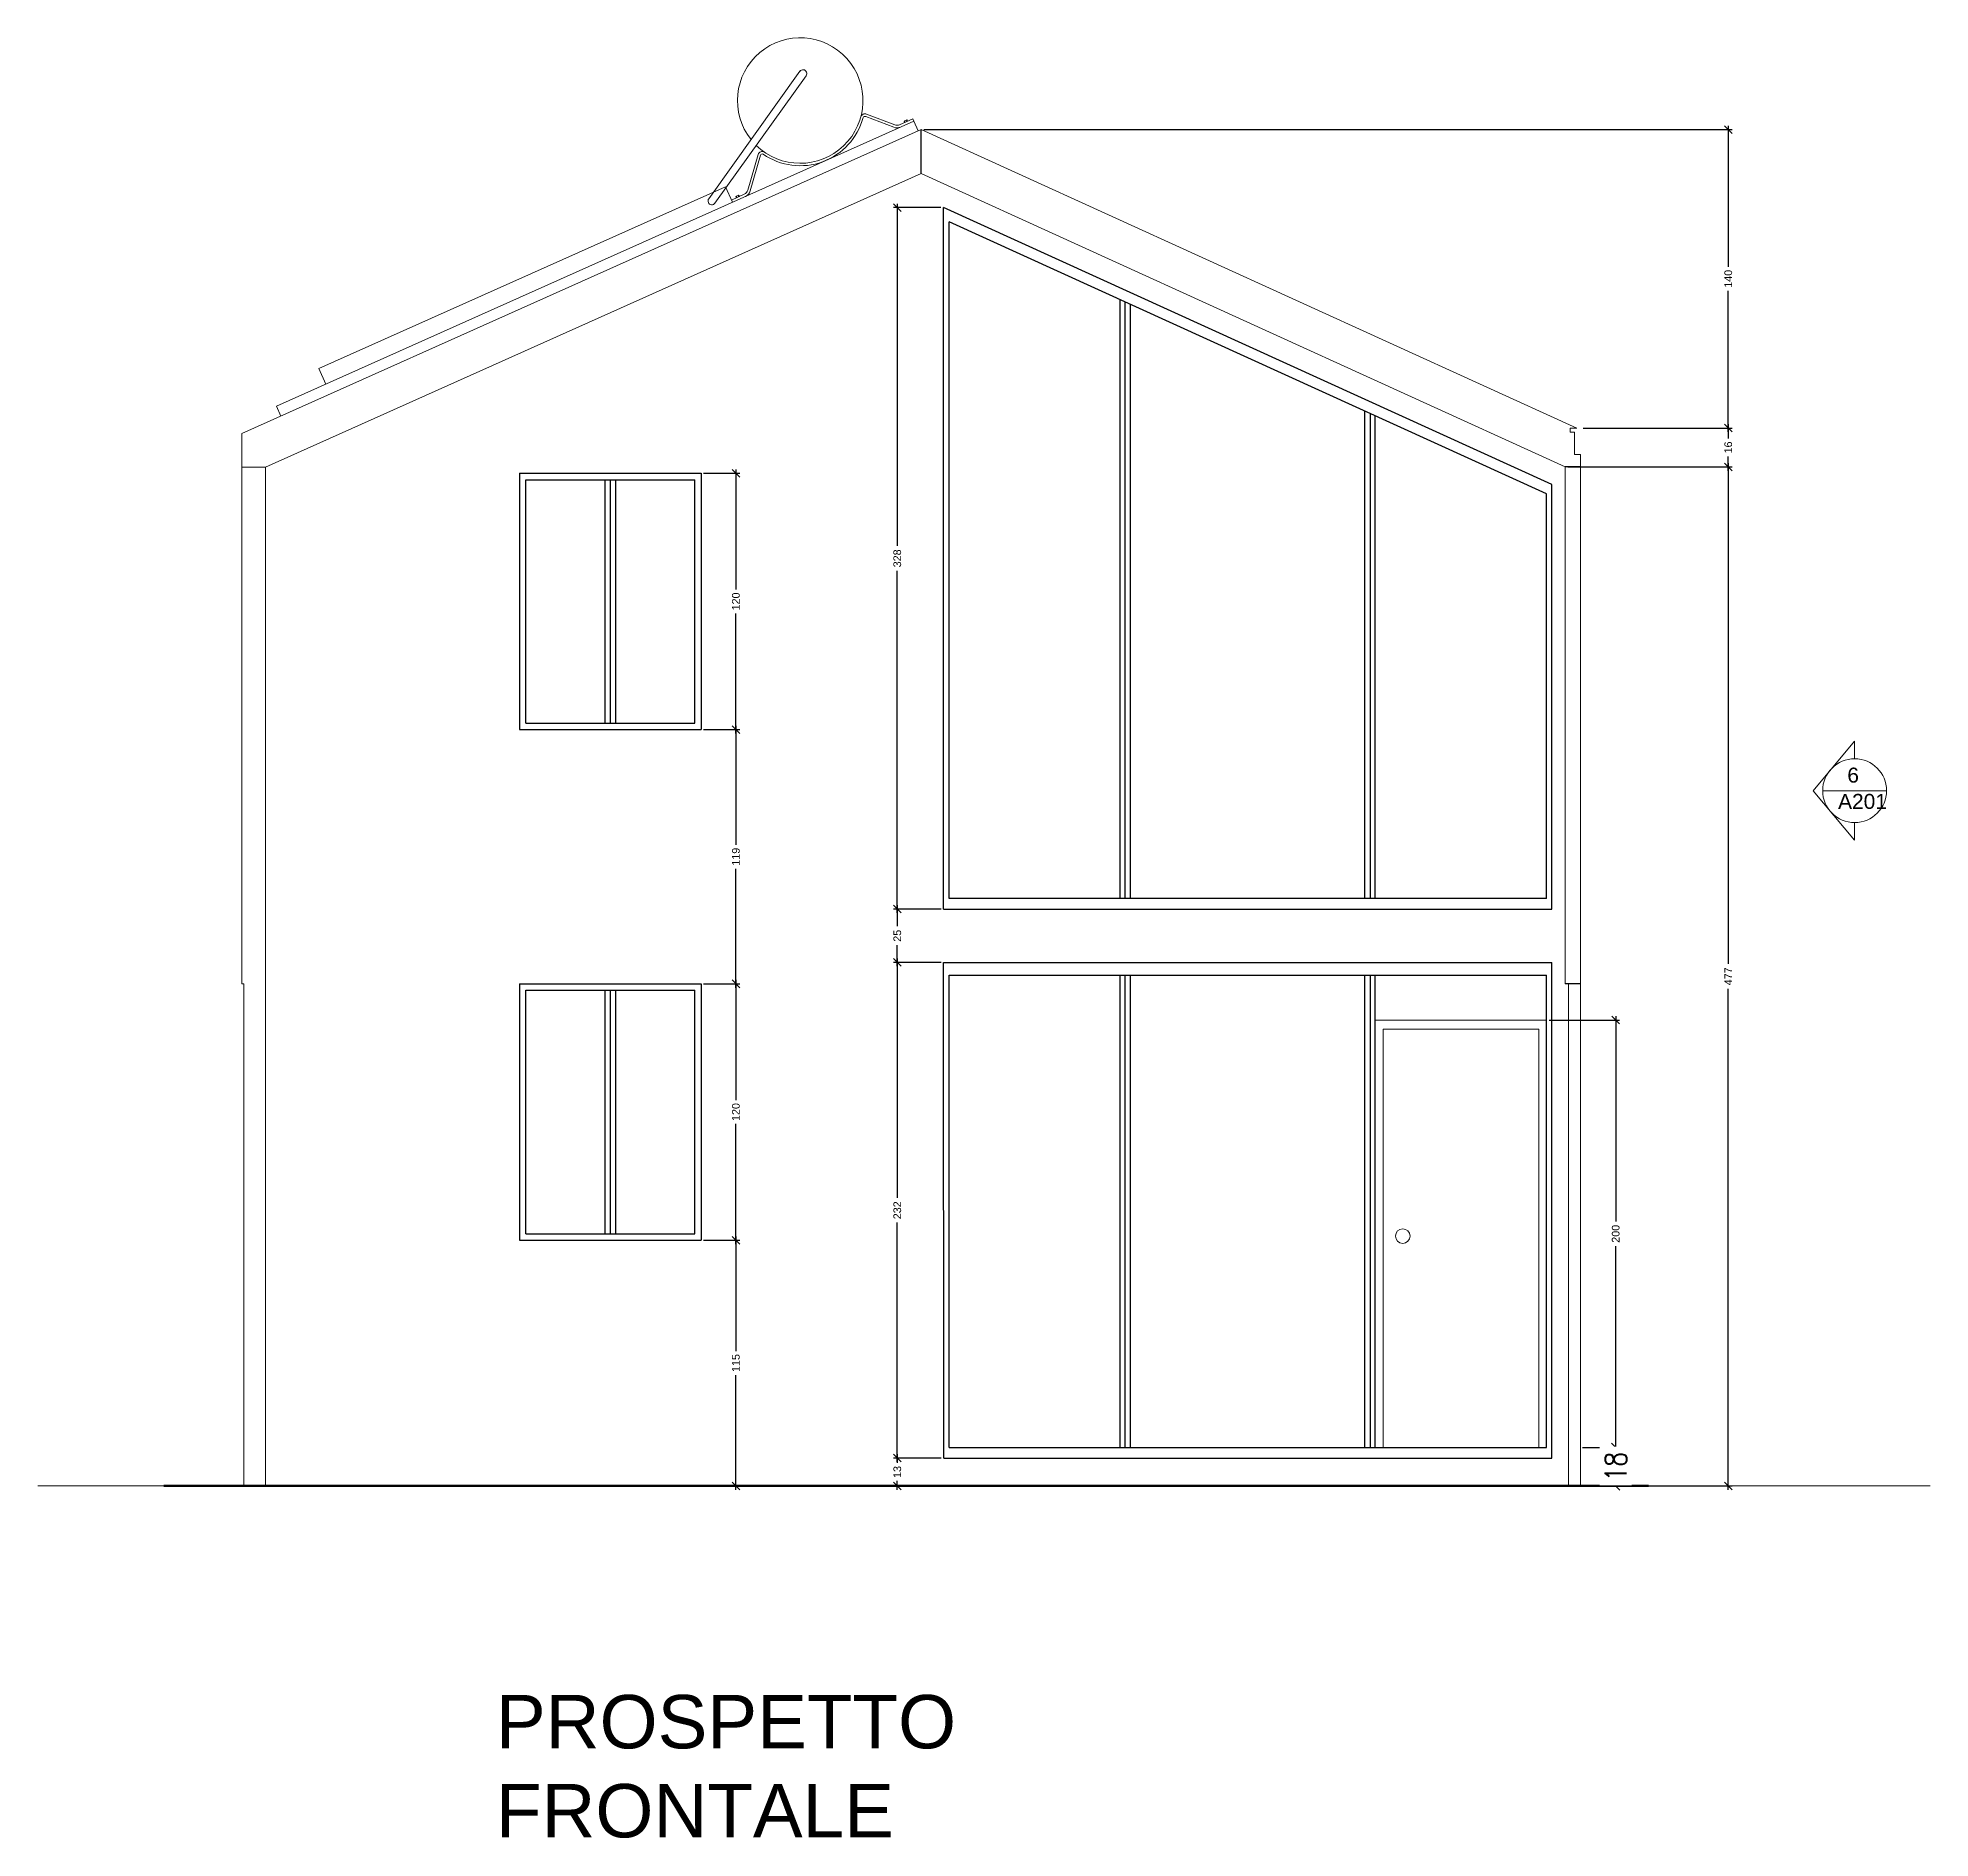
# Model space of a CAD drawing. Header units: centimetres. Extents: x -1332 to 7887, y -608 to 4152.
# Drawn here: x 7001 to 7887, y 1675 to 2518 of the extents above; entities that cross this region are included whole.
import ezdxf

# ---------------------------------------------------------------- set-up
doc = ezdxf.new("R2010")
doc.units = ezdxf.units.CM
doc.header["$MEASUREMENT"] = 0
doc.layers.get('DEFPOINTS').update_dxf_attribs({"color": 210})
doc.layers.add('ARREDI', color=252, linetype='Continuous', lineweight=18)
doc.layers.add('NUMERAZIONE', color=30, linetype='Continuous', lineweight=5)
doc.layers.add('INFISSI', color=130, linetype='Continuous')
doc.layers.add('STRUTTURA', color=7, linetype='Continuous')
doc.styles.add('ARIAL', font='Arial.ttf')
doc.styles.add('E-ROMANS', font='romans.shx', dxfattribs={"width": 0.8})
doc.styles.get("Standard").update_dxf_attribs({"font": 'Arial.ttf'})
doc.dimstyles.new('Copia di 1', dxfattribs={"dimscale": 0.001, "dimtxt": 10000, "dimasz": 4000, "dimexe": 100, "dimexo": 10000, "dimgap": 0.1, "dimtad": 0, "dimtoh": 1, "dimdec": 0, "dimzin": 0, "dimdsep": 46, "dimtxsty": 'E-ROMANS', "dimblk": 'OBLIQUE', "dimcen": 1.2, "dimclrd": 256, "dimclre": 256, "dimclrt": 256, "dimadec": 0, "dimazin": 0, "dimtfac": 1, "dimtdec": 0, "dimtmove": 1, "dimatfit": 3, "dimldrblk": 'OPEN90', "dimfxl": 1, "dimtfill": 1, "dimtolj": 1, "dimtzin": 0, "dimlwd": 0, "dimarcsym": 0})
doc.dimstyles.new('TICK_36', dxfattribs={"dimtxt": 3.6, "dimasz": 3.6, "dimexe": 1.8, "dimexo": 1.2, "dimgap": 1.8, "dimtad": 0, "dimdec": 0, "dimzin": 0, "dimdsep": 46, "dimtxsty": 'ARIAL', "dimblk": 'OBLIQUE', "dimcen": 1.8, "dimdle": 1.8, "dimclrd": 256, "dimclrt": 256, "dimadec": 0, "dimazin": 0, "dimtfac": 1, "dimtdec": 0, "dimtmove": 1, "dimatfit": 3, "dimldrblk": 'OPEN90', "dimfxl": 1, "dimtfill": 1, "dimtolj": 1, "dimtzin": 0, "dimarcsym": 0})

msp = doc.modelspace()

# ---------------------------------------------------------------- texts
at = {"layer": 'NUMERAZIONE', "lineweight": 0, "char_height": 7}
for s, insert, attachment_point in [(' 6', (7845.5, 2176.42), 1), ('\\pt7,14;A201\\P', (7866.73, 2164.11), 3)]:
    msp.add_mtext_dynamic_manual_height_columns(s, width=18.8196, gutter_width=12.5, heights=[0], dxfattribs=dict(at, insert=insert, attachment_point=attachment_point))
at = {"layer": 'STRUTTURA', "ltscale": 0.1, "insert": (7215.72, 1742.32), "char_height": 25, "attachment_point": 1}
msp.add_mtext_dynamic_manual_height_columns('PROSPETTO FRONTALE', width=23.9932, gutter_width=12.5, heights=[0], dxfattribs=at)

# ---------------------------------------------------------------- blocks, each defined once
blk = doc.blocks.new('_Oblique')
at = {"color": 0, "linetype": 'ByBlock', "lineweight": -2}
blk.add_line((-0.5, -0.5), (0.5, 0.5), dxfattribs=at)
blk = doc.blocks.new('*D396')
at = {"layer": 'ARREDI', "color": 0, "lineweight": -2, "transparency": 16777216}
for p, q in [((7312.94, 1955.21), (7329.83, 1955.21)), ((7312.94, 1840.21), (7329.83, 1840.21))]:
    blk.add_line(p, q, dxfattribs=at)
at = {"layer": 'ARREDI', "lineweight": -2, "transparency": 16777216}
for p, q in [((7328.03, 1957.01), (7328.03, 1903.33)), ((7328.03, 1838.41), (7328.03, 1892.09))]:
    blk.add_line(p, q, dxfattribs=at)
at = {"layer": 'DEFPOINTS', "color": 0, "transparency": 16777216}
for p in [(7311.74, 1955.21), (7311.74, 1840.21), (7328.03, 1840.21)]:
    blk.add_point(p, dxfattribs=at)
at = {"layer": 'ARREDI', "lineweight": -2, "transparency": 16777216, "xscale": 3.6, "yscale": 3.6, "zscale": 3.6}
for p, rotation in [((7328.03, 1955.21), 90), ((7328.03, 1840.21), 270)]:
    blk.add_blockref('_Oblique', p, dxfattribs=dict(at, rotation=rotation))
at = {"layer": 'ARREDI', "transparency": 16777216, "insert": (7328.03, 1897.71), "char_height": 3.6, "attachment_point": 5, "rotation": 90, "style": 'ARIAL', "bg_fill": 3, "box_fill_scale": 1.25, "bg_fill_color": 256, "bg_fill_true_color": 13158600, "bg_fill_transparency": 0}
blk.add_mtext('\\A1;115', dxfattribs=at)
blk = doc.blocks.new('_Open90')
at = {"color": 0, "linetype": 'ByBlock', "lineweight": -2}
for p, q in [((0, 0), (-1, 0)), ((-0.5, 0.5), (0, 0)), ((0, 0), (-0.5, -0.5))]:
    blk.add_line(p, q, dxfattribs=at)
blk = doc.blocks.new('*D397')
at = {"layer": 'ARREDI', "color": 0, "lineweight": -2, "transparency": 16777216}
for p, q in [((7312.94, 2075.21), (7329.84, 2075.21)), ((7312.94, 1955.21), (7329.84, 1955.21))]:
    blk.add_line(p, q, dxfattribs=at)
at = {"layer": 'ARREDI', "lineweight": -2, "transparency": 16777216}
for p, q in [((7328.04, 2077.01), (7328.04, 2020.81)), ((7328.04, 1953.41), (7328.04, 2009.61))]:
    blk.add_line(p, q, dxfattribs=at)
at = {"layer": 'DEFPOINTS', "color": 0, "transparency": 16777216}
for p in [(7311.74, 2075.21), (7328.04, 2075.21), (7311.74, 1955.21)]:
    blk.add_point(p, dxfattribs=at)
at = {"layer": 'ARREDI', "lineweight": -2, "transparency": 16777216, "xscale": 3.6, "yscale": 3.6, "zscale": 3.6}
for p, rotation in [((7328.04, 2075.21), 90), ((7328.04, 1955.21), 270)]:
    blk.add_blockref('_Oblique', p, dxfattribs=dict(at, rotation=rotation))
at = {"layer": 'ARREDI', "transparency": 16777216, "insert": (7328.04, 2015.21), "char_height": 3.6, "attachment_point": 5, "rotation": 90, "style": 'ARIAL', "bg_fill": 3, "box_fill_scale": 1.25, "bg_fill_color": 256, "bg_fill_true_color": 13158600, "bg_fill_transparency": 0}
blk.add_mtext('\\A1;120', dxfattribs=at)
blk = doc.blocks.new('*D398')
at = {"layer": 'ARREDI', "color": 0, "lineweight": -2, "transparency": 16777216}
for p, q in [((7312.94, 2194.21), (7329.84, 2194.21)), ((7312.94, 2075.21), (7329.84, 2075.21))]:
    blk.add_line(p, q, dxfattribs=at)
at = {"layer": 'ARREDI', "lineweight": -2, "transparency": 16777216}
for p, q in [((7328.04, 2196.01), (7328.04, 2140.32)), ((7328.04, 2073.41), (7328.04, 2129.1))]:
    blk.add_line(p, q, dxfattribs=at)
at = {"layer": 'DEFPOINTS', "color": 0, "transparency": 16777216}
for p in [(7311.74, 2194.21), (7328.04, 2194.21), (7311.74, 2075.21)]:
    blk.add_point(p, dxfattribs=at)
at = {"layer": 'ARREDI', "lineweight": -2, "transparency": 16777216, "xscale": 3.6, "yscale": 3.6, "zscale": 3.6}
for p, rotation in [((7328.04, 2194.21), 90), ((7328.04, 2075.21), 270)]:
    blk.add_blockref('_Oblique', p, dxfattribs=dict(at, rotation=rotation))
at = {"layer": 'ARREDI', "transparency": 16777216, "insert": (7328.04, 2134.71), "char_height": 3.6, "attachment_point": 5, "rotation": 90, "style": 'ARIAL', "bg_fill": 3, "box_fill_scale": 1.25, "bg_fill_color": 256, "bg_fill_true_color": 13158600, "bg_fill_transparency": 0}
blk.add_mtext('\\A1;119', dxfattribs=at)
blk = doc.blocks.new('*D399')
at = {"layer": 'ARREDI', "color": 0, "lineweight": -2, "transparency": 16777216}
for p, q in [((7312.94, 2314.21), (7329.84, 2314.21)), ((7312.94, 2194.21), (7329.84, 2194.21))]:
    blk.add_line(p, q, dxfattribs=at)
at = {"layer": 'ARREDI', "lineweight": -2, "transparency": 16777216}
for p, q in [((7328.04, 2316.01), (7328.04, 2259.81)), ((7328.04, 2192.41), (7328.04, 2248.61))]:
    blk.add_line(p, q, dxfattribs=at)
at = {"layer": 'DEFPOINTS', "color": 0, "transparency": 16777216}
for p in [(7311.74, 2314.21), (7328.04, 2314.21), (7311.74, 2194.21)]:
    blk.add_point(p, dxfattribs=at)
at = {"layer": 'ARREDI', "lineweight": -2, "transparency": 16777216, "xscale": 3.6, "yscale": 3.6, "zscale": 3.6}
for p, rotation in [((7328.04, 2314.21), 90), ((7328.04, 2194.21), 270)]:
    blk.add_blockref('_Oblique', p, dxfattribs=dict(at, rotation=rotation))
at = {"layer": 'ARREDI', "transparency": 16777216, "insert": (7328.04, 2254.21), "char_height": 3.6, "attachment_point": 5, "rotation": 90, "style": 'ARIAL', "bg_fill": 3, "box_fill_scale": 1.25, "bg_fill_color": 256, "bg_fill_true_color": 13158600, "bg_fill_transparency": 0}
blk.add_mtext('\\A1;120', dxfattribs=at)
blk = doc.blocks.new('*D416')
at = {"layer": 'ARREDI', "color": 0, "lineweight": -2, "transparency": 16777216}
for p, q in [((7708.69, 2058.21), (7741.61, 2058.21)), ((7724.31, 1858.21), (7741.61, 1858.21))]:
    blk.add_line(p, q, dxfattribs=at)
at = {"layer": 'ARREDI', "lineweight": -2, "transparency": 16777216}
for p, q in [((7739.81, 2060.01), (7739.81, 1964.01)), ((7739.81, 1856.41), (7739.81, 1952.41))]:
    blk.add_line(p, q, dxfattribs=at)
at = {"layer": 'DEFPOINTS', "color": 0, "transparency": 16777216}
for p in [(7707.49, 2058.21), (7723.11, 1858.21), (7739.81, 1858.21)]:
    blk.add_point(p, dxfattribs=at)
at = {"layer": 'ARREDI', "lineweight": -2, "transparency": 16777216, "xscale": 3.6, "yscale": 3.6, "zscale": 3.6}
for p, rotation in [((7739.81, 2058.21), 90), ((7739.81, 1858.21), 270)]:
    blk.add_blockref('_Oblique', p, dxfattribs=dict(at, rotation=rotation))
at = {"layer": 'ARREDI', "transparency": 16777216, "insert": (7739.81, 1958.21), "char_height": 3.6, "attachment_point": 5, "rotation": 90, "style": 'ARIAL', "bg_fill": 3, "box_fill_scale": 1.25, "bg_fill_color": 256, "bg_fill_true_color": 13158600, "bg_fill_transparency": 0}
blk.add_mtext('\\A1;200', dxfattribs=at)
blk = doc.blocks.new('*D417')
at = {"layer": 'ARREDI', "lineweight": -2, "transparency": 16777216}
for p, q in [((7733.11, 1858.21), (7739.91, 1858.21)), ((7733.01, 1840.21), (7739.91, 1840.21))]:
    blk.add_line(p, q, dxfattribs=at)
at = {"layer": 'ARREDI', "lineweight": 0, "transparency": 16777216}
for p, q in [((7739.81, 1858.21), (7739.81, 1855.11)), ((7739.81, 1840.21), (7739.81, 1843.3))]:
    blk.add_line(p, q, dxfattribs=at)
at = {"layer": 'DEFPOINTS', "color": 0, "transparency": 16777216}
for p in [(7723.11, 1858.21), (7723.01, 1840.21)]:
    blk.add_point(p, dxfattribs=at)
at = {"layer": 'ARREDI', "lineweight": 0, "transparency": 16777216, "xscale": 4, "yscale": 4, "zscale": 4}
for p, rotation in [((7739.81, 1858.21), 90), ((7739.81, 1840.21), 270)]:
    blk.add_blockref('_Oblique', p, dxfattribs=dict(at, rotation=rotation))
at = {"layer": 'ARREDI', "transparency": 16777216, "insert": (7739.81, 1849.21), "char_height": 10, "attachment_point": 5, "rotation": 90, "style": 'E-ROMANS', "bg_fill": 3, "box_fill_scale": 1.25, "bg_fill_color": 256, "bg_fill_true_color": 13158600, "bg_fill_transparency": 0}
blk.add_mtext('\\A1;18', dxfattribs=at)
at = {"layer": 'DEFPOINTS', "color": 0, "transparency": 16777216}
blk.add_point((7739.81, 1840.21), dxfattribs=at)
blk = doc.blocks.new('*D418')
at = {"layer": 'ARREDI', "color": 0, "lineweight": -2, "transparency": 16777216}
for p, q in [((7717.44, 2317.21), (7794.29, 2317.21)), ((7717.44, 1840.21), (7794.29, 1840.21))]:
    blk.add_line(p, q, dxfattribs=at)
at = {"layer": 'ARREDI', "lineweight": -2, "transparency": 16777216}
for p, q in [((7792.49, 2319.01), (7792.49, 2084.56)), ((7792.49, 1838.41), (7792.49, 2072.86))]:
    blk.add_line(p, q, dxfattribs=at)
at = {"layer": 'DEFPOINTS', "color": 0, "transparency": 16777216}
for p in [(7716.24, 2317.21), (7716.24, 1840.21), (7792.49, 1840.21)]:
    blk.add_point(p, dxfattribs=at)
at = {"layer": 'ARREDI', "lineweight": -2, "transparency": 16777216, "xscale": 3.6, "yscale": 3.6, "zscale": 3.6}
for p, rotation in [((7792.49, 2317.21), 90), ((7792.49, 1840.21), 270)]:
    blk.add_blockref('_Oblique', p, dxfattribs=dict(at, rotation=rotation))
at = {"layer": 'ARREDI', "transparency": 16777216, "insert": (7792.49, 2078.71), "char_height": 3.6, "attachment_point": 5, "rotation": 90, "style": 'ARIAL', "bg_fill": 3, "box_fill_scale": 1.25, "bg_fill_color": 256, "bg_fill_true_color": 13158600, "bg_fill_transparency": 0}
blk.add_mtext('\\A1;477', dxfattribs=at)
blk = doc.blocks.new('*D419')
at = {"layer": 'ARREDI', "color": 0, "lineweight": -2, "transparency": 16777216}
for p, q in [((7724.5, 2335.38), (7794.29, 2335.38)), ((7724.5, 2317.21), (7794.29, 2317.21))]:
    blk.add_line(p, q, dxfattribs=at)
at = {"layer": 'ARREDI', "lineweight": -2, "transparency": 16777216}
for p, q in [((7792.49, 2337.18), (7792.49, 2330.51)), ((7792.49, 2315.41), (7792.49, 2322.09))]:
    blk.add_line(p, q, dxfattribs=at)
at = {"layer": 'DEFPOINTS', "color": 0, "transparency": 16777216}
for p in [(7723.3, 2335.38), (7792.49, 2335.38), (7723.3, 2317.21)]:
    blk.add_point(p, dxfattribs=at)
at = {"layer": 'ARREDI', "lineweight": -2, "transparency": 16777216, "xscale": 3.6, "yscale": 3.6, "zscale": 3.6}
for p, rotation in [((7792.49, 2335.38), 90), ((7792.49, 2317.21), 270)]:
    blk.add_blockref('_Oblique', p, dxfattribs=dict(at, rotation=rotation))
at = {"layer": 'ARREDI', "transparency": 16777216, "insert": (7792.49, 2326.3), "char_height": 3.6, "attachment_point": 5, "rotation": 90, "style": 'ARIAL', "bg_fill": 3, "box_fill_scale": 1.25, "bg_fill_color": 256, "bg_fill_true_color": 13158600, "bg_fill_transparency": 0}
blk.add_mtext('\\A1;16', dxfattribs=at)
blk = doc.blocks.new('*D420')
at = {"layer": 'ARREDI', "color": 0, "lineweight": -2, "transparency": 16777216}
for p, q in [((7415.95, 2475.12), (7794.29, 2475.12)), ((7724.5, 2335.38), (7794.29, 2335.38))]:
    blk.add_line(p, q, dxfattribs=at)
at = {"layer": 'ARREDI', "lineweight": -2, "transparency": 16777216}
for p, q in [((7792.49, 2476.92), (7792.49, 2410.85)), ((7792.49, 2333.58), (7792.49, 2399.65))]:
    blk.add_line(p, q, dxfattribs=at)
at = {"layer": 'DEFPOINTS', "color": 0, "transparency": 16777216}
for p in [(7414.75, 2475.12), (7792.49, 2475.12), (7723.3, 2335.38)]:
    blk.add_point(p, dxfattribs=at)
at = {"layer": 'ARREDI', "lineweight": -2, "transparency": 16777216, "xscale": 3.6, "yscale": 3.6, "zscale": 3.6}
for p, rotation in [((7792.49, 2475.12), 90), ((7792.49, 2335.38), 270)]:
    blk.add_blockref('_Oblique', p, dxfattribs=dict(at, rotation=rotation))
at = {"layer": 'ARREDI', "transparency": 16777216, "insert": (7792.49, 2405.25), "char_height": 3.6, "attachment_point": 5, "rotation": 90, "style": 'ARIAL', "bg_fill": 3, "box_fill_scale": 1.25, "bg_fill_color": 256, "bg_fill_true_color": 13158600, "bg_fill_transparency": 0}
blk.add_mtext('\\A1;140', dxfattribs=at)
blk = doc.blocks.new('*D421')
at = {"layer": 'ARREDI', "color": 0, "lineweight": -2, "transparency": 16777216}
for p, q in [((7424.04, 2085.21), (7401.78, 2085.21)), ((7424.1, 1853.21), (7401.78, 1853.21))]:
    blk.add_line(p, q, dxfattribs=at)
at = {"layer": 'ARREDI', "lineweight": -2, "transparency": 16777216}
for p, q in [((7403.58, 2087.01), (7403.58, 1975)), ((7403.58, 1851.41), (7403.58, 1963.42))]:
    blk.add_line(p, q, dxfattribs=at)
at = {"layer": 'DEFPOINTS', "color": 0, "transparency": 16777216}
for p in [(7403.58, 2085.21), (7425.24, 2085.21), (7425.3, 1853.21)]:
    blk.add_point(p, dxfattribs=at)
at = {"layer": 'ARREDI', "lineweight": -2, "transparency": 16777216, "xscale": 3.6, "yscale": 3.6, "zscale": 3.6}
for p, rotation in [((7403.58, 2085.21), 90), ((7403.58, 1853.21), 270)]:
    blk.add_blockref('_Oblique', p, dxfattribs=dict(at, rotation=rotation))
at = {"layer": 'ARREDI', "transparency": 16777216, "insert": (7403.58, 1969.21), "char_height": 3.6, "attachment_point": 5, "rotation": 90, "style": 'ARIAL', "bg_fill": 3, "box_fill_scale": 1.25, "bg_fill_color": 256, "bg_fill_true_color": 13158600, "bg_fill_transparency": 0}
blk.add_mtext('\\A1;232', dxfattribs=at)
blk = doc.blocks.new('*D422')
at = {"layer": 'ARREDI', "color": 0, "lineweight": -2, "transparency": 16777216}
for p, q in [((7424.03, 2110.21), (7401.78, 2110.21)), ((7424.04, 2085.21), (7401.78, 2085.21))]:
    blk.add_line(p, q, dxfattribs=at)
at = {"layer": 'ARREDI', "lineweight": -2, "transparency": 16777216}
for p, q in [((7403.58, 2112.01), (7403.58, 2102.13)), ((7403.58, 2083.41), (7403.58, 2093.28))]:
    blk.add_line(p, q, dxfattribs=at)
at = {"layer": 'DEFPOINTS', "color": 0, "transparency": 16777216}
for p in [(7425.23, 2110.21), (7403.58, 2085.21), (7425.24, 2085.21)]:
    blk.add_point(p, dxfattribs=at)
at = {"layer": 'ARREDI', "lineweight": -2, "transparency": 16777216, "xscale": 3.6, "yscale": 3.6, "zscale": 3.6}
for p, rotation in [((7403.58, 2110.21), 90), ((7403.58, 2085.21), 270)]:
    blk.add_blockref('_Oblique', p, dxfattribs=dict(at, rotation=rotation))
at = {"layer": 'ARREDI', "transparency": 16777216, "insert": (7403.58, 2097.71), "char_height": 3.6, "attachment_point": 5, "rotation": 90, "style": 'ARIAL', "bg_fill": 3, "box_fill_scale": 1.25, "bg_fill_color": 256, "bg_fill_true_color": 13158600, "bg_fill_transparency": 0}
blk.add_mtext('\\A1;25', dxfattribs=at)
blk = doc.blocks.new('*D423')
at = {"layer": 'ARREDI', "color": 0, "lineweight": -2, "transparency": 16777216}
for p, q in [((7423.94, 2438.58), (7401.77, 2438.58)), ((7424.04, 2110.21), (7401.77, 2110.21))]:
    blk.add_line(p, q, dxfattribs=at)
at = {"layer": 'ARREDI', "lineweight": -2, "transparency": 16777216}
for p, q in [((7403.57, 2440.38), (7403.57, 2280.17)), ((7403.57, 2108.41), (7403.57, 2268.61))]:
    blk.add_line(p, q, dxfattribs=at)
at = {"layer": 'DEFPOINTS', "color": 0, "transparency": 16777216}
for p in [(7403.57, 2438.58), (7425.14, 2438.58), (7425.24, 2110.21)]:
    blk.add_point(p, dxfattribs=at)
at = {"layer": 'ARREDI', "lineweight": -2, "transparency": 16777216, "xscale": 3.6, "yscale": 3.6, "zscale": 3.6}
for p, rotation in [((7403.57, 2438.58), 90), ((7403.57, 2110.21), 270)]:
    blk.add_blockref('_Oblique', p, dxfattribs=dict(at, rotation=rotation))
at = {"layer": 'ARREDI', "transparency": 16777216, "insert": (7403.57, 2274.39), "char_height": 3.6, "attachment_point": 5, "rotation": 90, "style": 'ARIAL', "bg_fill": 3, "box_fill_scale": 1.25, "bg_fill_color": 256, "bg_fill_true_color": 13158600, "bg_fill_transparency": 0}
blk.add_mtext('\\A1;328', dxfattribs=at)
blk = doc.blocks.new('*D424')
at = {"layer": 'ARREDI', "color": 0, "lineweight": -2, "transparency": 16777216}
for p, q in [((7424.1, 1853.21), (7401.78, 1853.21)), ((7424.1, 1840.21), (7401.78, 1840.21))]:
    blk.add_line(p, q, dxfattribs=at)
at = {"layer": 'ARREDI', "lineweight": -2, "transparency": 16777216}
for p, q in [((7403.58, 1855.01), (7403.58, 1850.92)), ((7403.58, 1838.41), (7403.58, 1842.5))]:
    blk.add_line(p, q, dxfattribs=at)
at = {"layer": 'DEFPOINTS', "color": 0, "transparency": 16777216}
for p in [(7425.3, 1853.21), (7425.3, 1840.21)]:
    blk.add_point(p, dxfattribs=at)
at = {"layer": 'ARREDI', "lineweight": -2, "transparency": 16777216, "xscale": 3.6, "yscale": 3.6, "zscale": 3.6}
for p, rotation in [((7403.58, 1853.21), 90), ((7403.58, 1840.21), 270)]:
    blk.add_blockref('_Oblique', p, dxfattribs=dict(at, rotation=rotation))
at = {"layer": 'ARREDI', "transparency": 16777216, "insert": (7403.58, 1846.71), "char_height": 3.6, "attachment_point": 5, "rotation": 90, "style": 'ARIAL', "bg_fill": 3, "box_fill_scale": 1.25, "bg_fill_color": 256, "bg_fill_true_color": 13158600, "bg_fill_transparency": 0}
blk.add_mtext('\\A1;13', dxfattribs=at)
at = {"layer": 'DEFPOINTS', "color": 0, "transparency": 16777216}
blk.add_point((7403.58, 1840.21), dxfattribs=at)

# ---------------------------------------------------------------- linework, layer by layer
at = {"layer": 'ARREDI'}
for p, q in [((7357.98, 2502.38), (7315.32, 2442.75)), ((7360.86, 2500.27), (7318.2, 2440.66)), ((7388.77, 2481.24), (7401.97, 2476.2)), ((7389.19, 2482.32), (7402.38, 2477.29)), ((7410.77, 2480.08), (7404.66, 2477.35)), ((7410.77, 2480.08), (7411.24, 2479.03)), ((7406.98, 2478.44), (7406.72, 2479.02)), ((7406.75, 2479.09), (7408.09, 2479.69)), ((7407.27, 2478.58), (7407.02, 2479.15)), ((7407.86, 2479.52), (7408.11, 2478.95)), ((7408.16, 2479.66), (7408.41, 2479.09)), ((7333.62, 2446.72), (7338.38, 2463.48)), ((7334.74, 2446.41), (7339.51, 2463.17)), ((7331.98, 2444.82), (7325.94, 2442.12)), ((7327.99, 2443.84), (7329.33, 2444.44)), ((7329.4, 2444.41), (7329.65, 2443.84)), ((7325.94, 2442.12), (7326.41, 2441.06)), ((7328.22, 2443.2), (7327.96, 2443.77)), ((7328.52, 2443.33), (7328.26, 2443.9)), ((7329.1, 2444.28), (7329.35, 2443.71)), ((7096.81, 2332.79), (7096.81, 2317.12)), ((7096.81, 2317.12), (7096.81, 2332.79)), ((7096.81, 2317.12), (7097.81, 2317.12)), ((7096.81, 2317.12), (7096.81, 2075.24)), ((7096.81, 2075.24), (7097.81, 2075.24)), ((7097.81, 2075.24), (7097.81, 1840.21))]:
    msp.add_line(p, q, dxfattribs=at)
at = {"layer": 'ARREDI', "lineweight": -2}
for p, q in [((7709.99, 2110.21), (7709.99, 2115.21)), ((7507.81, 1858.21), (7512.66, 1858.21))]:
    msp.add_line(p, q, dxfattribs=at)
at = {"layer": 'ARREDI'}
for points in [[(7112.99, 2345.55), (7411.24, 2479.03)], [(7411.24, 2479.03), (7413.29, 2474.46)], [(7132.91, 2363.23), (7323.14, 2448.36)], [(7323.14, 2448.36), (7326.41, 2441.06)], [(7132.91, 2363.23), (7136.18, 2355.93)], [(7112.99, 2345.55), (7115.04, 2340.99)], [(7097.81, 1840.21), (7107.94, 1840.21), (7107.94, 2317.12), (7097.81, 2317.12)]]:
    msp.add_lwpolyline(points, dxfattribs=at)
for centre, radius, start, end in [((7358.12, 2488.69), 29.36, 225.56838, 218.43727), ((7359.43, 2501.33), 1.78, 323.50184, 144.71841), ((7358.12, 2488.69), 30.52, 235.35032, 344.88562), ((7388.44, 2480.38), 2.08, 69.11012, 160.19507), ((7388.44, 2480.37), 0.927, 69.13934, 157.43176), ((7403.45, 2480.07), 4.14, 249.11012, 294.11012), ((7403.45, 2480.07), 2.98, 249.11012, 294.11012), ((7406.77, 2479.04), 0.0537, 114.11012, 204.11012), ((7406.97, 2479.13), 0.0537, 24.11012, 114.11012), ((7407.03, 2478.47), 0.0537, 204.11012, 294.11012), ((7407.07, 2479.17), 0.0537, 114.11012, 204.11012), ((7407.23, 2478.56), 0.0537, 294.11012, 24.11012), ((7407.32, 2478.6), 0.0537, 204.11012, 294.11012), ((7407.81, 2479.5), 0.0537, 24.11012, 114.11012), ((7407.91, 2479.55), 0.0537, 114.11012, 204.11012), ((7408.11, 2479.64), 0.0537, 24.11012, 114.11012), ((7408.06, 2478.93), 0.0537, 294.11012, 24.11012), ((7408.16, 2478.98), 0.0537, 204.11012, 294.11012), ((7408.36, 2479.06), 0.0537, 294.11012, 24.11012), ((7340.34, 2462.76), 2.08, 59.88941, 159.99153), ((7340.34, 2462.76), 0.926, 62.30828, 153.62295), ((7329.35, 2444.39), 0.0537, 24.11012, 114.11012), ((7330.76, 2447.54), 2.98, 294.11012, 344.11012), ((7330.76, 2447.54), 4.14, 294.11012, 344.11012), ((7316.76, 2441.7), 1.78, 144.11012, 325.07999), ((7328.01, 2443.79), 0.0537, 114.11012, 204.11012), ((7328.21, 2443.88), 0.0537, 24.11012, 114.11012), ((7328.27, 2443.22), 0.0537, 204.11012, 294.11012), ((7328.31, 2443.92), 0.0537, 114.11012, 204.11012), ((7328.47, 2443.31), 0.0537, 294.11012, 24.11012), ((7328.57, 2443.35), 0.0537, 204.11012, 294.11012), ((7329.05, 2444.26), 0.0537, 24.11012, 114.11012), ((7329.15, 2444.3), 0.0537, 114.11012, 204.11012), ((7329.31, 2443.68), 0.0537, 294.11012, 24.11012), ((7329.4, 2443.73), 0.0537, 204.11012, 294.11012), ((7329.6, 2443.82), 0.0537, 294.11012, 24.11012)]:
    msp.add_arc(centre, radius, start, end, dxfattribs=at)
at = {"layer": 'INFISSI', "color": 4, "lineweight": -2}
for p, q in [((7425.23, 2110.21), (7425.14, 2438.58)), ((7709.99, 2308.95), (7425.14, 2438.58)), ((7427.81, 2115.13), (7427.81, 2431.87)), ((7707.49, 2304.6), (7427.81, 2431.86)), ((7507.81, 2115.15), (7507.81, 2395.47)), ((7510.23, 2115.15), (7510.23, 2394.36)), ((7512.66, 2115.15), (7512.66, 2393.26)), ((7622.44, 2115.18), (7622.44, 2343.3)), ((7624.99, 2115.18), (7624.99, 2342.14)), ((7627.3, 2115.18), (7627.3, 2341.09)), ((7707.49, 2115.21), (7707.49, 2304.6)), ((7709.99, 2110.21), (7709.99, 2308.95)), ((7425.23, 2110.21), (7709.99, 2110.21)), ((7707.49, 2115.21), (7427.81, 2115.13)), ((7425.3, 1853.21), (7425.24, 2085.21)), ((7425.24, 2085.21), (7709.99, 2085.21)), ((7709.99, 1853.21), (7709.99, 2085.21)), ((7427.81, 2079.29), (7707.49, 2079.29)), ((7427.81, 1858.21), (7427.81, 2079.29)), ((7507.81, 1858.21), (7507.81, 2079.29)), ((7510.23, 1858.21), (7510.23, 2079.29)), ((7512.66, 1858.21), (7512.66, 2079.29)), ((7622.44, 1858.21), (7622.44, 2079.29)), ((7624.99, 1858.21), (7624.99, 2079.29)), ((7627.3, 1858.21), (7627.3, 2079.29)), ((7707.49, 1858.21), (7707.49, 2079.29))]:
    msp.add_line(p, q, dxfattribs=at)
at = {"layer": 'INFISSI', "color": 4}
for p, q in [((7226.75, 2314.21), (7226.75, 2194.21)), ((7226.75, 2314.21), (7311.74, 2314.21)), ((7311.74, 2314.21), (7311.74, 2194.21)), ((7229.74, 2311.21), (7308.74, 2311.21)), ((7229.74, 2197.21), (7229.74, 2311.21)), ((7266.74, 2311.21), (7266.74, 2197.21)), ((7269.24, 2311.21), (7269.24, 2197.21)), ((7271.74, 2311.21), (7271.74, 2197.21)), ((7308.74, 2197.21), (7308.74, 2311.21)), ((7229.74, 2197.21), (7308.74, 2197.21)), ((7226.75, 2194.21), (7311.74, 2194.21)), ((7226.75, 2075.21), (7226.75, 1955.21)), ((7226.75, 2075.21), (7311.74, 2075.21)), ((7311.74, 2075.21), (7311.74, 1955.21)), ((7229.74, 2072.21), (7308.74, 2072.21)), ((7229.74, 1958.21), (7229.74, 2072.21)), ((7266.74, 2072.21), (7266.74, 1958.21)), ((7269.24, 2072.21), (7269.24, 1958.21)), ((7271.74, 2072.21), (7271.74, 1958.21)), ((7308.74, 1958.21), (7308.74, 2072.21)), ((7229.74, 1958.21), (7308.74, 1958.21)), ((7226.75, 1955.21), (7311.74, 1955.21)), ((7425.3, 1853.12), (7709.99, 1853.12)), ((7427.81, 1858.21), (7707.49, 1858.21))]:
    msp.add_line(p, q, dxfattribs=at)
at = {"layer": 'INFISSI', "lineweight": 20}
for p, q in [((7627.3, 2058.21), (7627.3, 1858.21)), ((7707.49, 2058.21), (7627.3, 2058.21)), ((7707.49, 1858.21), (7707.49, 2058.21)), ((7703.87, 2054.02), (7630.95, 2054.02)), ((7630.95, 2054.02), (7630.95, 1858.21)), ((7703.87, 1858.21), (7703.87, 2054.02))]:
    msp.add_line(p, q, dxfattribs=at)
msp.add_circle((7640.13, 1957.13), 3.41, dxfattribs=at)
at = {"layer": 'NUMERAZIONE', "lineweight": 0}
for p, q in [((7832.23, 2165.63), (7851.62, 2188.87)), ((7851.62, 2188.87), (7851.62, 2180.58)), ((7832.23, 2165.63), (7851.62, 2142.39)), ((7836.67, 2165.63), (7866.57, 2165.63)), ((7851.62, 2142.39), (7851.62, 2150.67))]:
    msp.add_line(p, q, dxfattribs=at)
msp.add_circle((7851.62, 2165.63), 14.95, dxfattribs=at)
at = {"layer": 'STRUTTURA', "color": 7}
msp.add_line((7414.68, 2454.49), (7414.75, 2475.12), dxfattribs=at)
at = {"layer": 'STRUTTURA', "color": 0}
for p, q in [((7723.3, 2317.21), (7716.19, 2317.21)), ((7723.3, 2317.21), (7716.24, 2317.21)), ((7723.3, 2075.21), (7716.24, 2075.21))]:
    msp.add_line(p, q, dxfattribs=at)
at = {"layer": 'STRUTTURA', "color": 0, "lineweight": 100}
for p, q in [((7060.24, 1840.21), (7418.54, 1840.21)), ((7418.54, 1840.21), (7755.09, 1840.21))]:
    msp.add_line(p, q, dxfattribs=at)

msp.set_redraw_order([(e.dxf.handle, doc.entitydb.next_handle()) for e in msp.query("TEXT MTEXT ATTDEF DIMENSION ARC_DIMENSION")])  # texts and dimensions are drawn at this point

# ---------------------------------------------------------------- next in the draw order: dimensions: what is measured, and where the dimension line sits
at = {"layer": 'ARREDI'}
for base, p1, p2, picture, middle in [((7403.58, 2085.21), (7425.3, 1853.21), (7425.24, 2085.21), '*D421', (7403.58, 1969.21)), ((7739.81, 1858.21), (7707.49, 2058.21), (7723.11, 1858.21), '*D416', (7739.81, 1958.21)), ((7328.03, 1840.21), (7311.74, 1955.21), (7311.74, 1840.21), '*D396', (7328.03, 1897.71))]:
    dim = msp.add_linear_dim(base=base, p1=p1, p2=p2, angle=90, dimstyle='TICK_36', dxfattribs=at)
    dim.commit()
    dim.dimension.update_dxf_attribs({"geometry": picture, "text_midpoint": middle})

# ---------------------------------------------------------------- next in the draw order: dimensions: what is measured, and where the dimension line sits
for base, p1, p2, dimstyle, picture, middle in [((7403.58, 2085.21), (7425.23, 2110.21), (7425.24, 2085.21), 'TICK_36', '*D422', (7403.58, 2097.71)), ((7328.04, 2075.21), (7311.74, 1955.21), (7311.74, 2075.21), 'TICK_36', '*D397', (7328.04, 2015.21)), ((7739.81, 1840.21), (7723.11, 1858.21), (7723.01, 1840.21), 'Copia di 1', '*D417', (7739.81, 1849.21))]:
    dim = msp.add_linear_dim(base=base, p1=p1, p2=p2, angle=90, dimstyle=dimstyle, dxfattribs=at)
    dim.commit()
    dim.dimension.update_dxf_attribs({"geometry": picture, "text_midpoint": middle})

# ---------------------------------------------------------------- next in the draw order: linework, layer by layer
msp.add_lwpolyline([(7001.33, 1840.21), (7886.98, 1840.21), (7886.98, 1840.21), (7001.33, 1840.21)], close=True, dxfattribs=at)

# ---------------------------------------------------------------- next in the draw order: dimensions: what is measured, and where the dimension line sits
dim = msp.add_linear_dim(base=(7328.04, 2194.21), p1=(7311.74, 2075.21), p2=(7311.74, 2194.21), angle=90, dimstyle='TICK_36', dxfattribs=at)
dim.commit()
dim.dimension.update_dxf_attribs({"geometry": '*D398', "text_midpoint": (7328.04, 2134.71)})

# ---------------------------------------------------------------- next in the draw order: dimensions: what is measured, and where the dimension line sits
for base, p1, p2, picture, middle in [((7328.04, 2314.21), (7311.74, 2194.21), (7311.74, 2314.21), '*D399', (7328.04, 2254.21)), ((7792.49, 1840.21), (7716.24, 2317.21), (7716.24, 1840.21), '*D418', (7792.49, 2078.71)), ((7403.58, 1840.21), (7425.3, 1853.21), (7425.3, 1840.21), '*D424', (7403.58, 1846.71))]:
    dim = msp.add_linear_dim(base=base, p1=p1, p2=p2, angle=90, dimstyle='TICK_36', dxfattribs=at)
    dim.commit()
    dim.dimension.update_dxf_attribs({"geometry": picture, "text_midpoint": middle})

# ---------------------------------------------------------------- next in the draw order: linework, layer by layer
for p, q in [((7716.19, 2317.21), (7716.19, 2075.21)), ((7716.19, 2075.21), (7717.65, 2075.21)), ((7717.65, 2075.21), (7717.65, 1840.21)), ((7717.65, 1840.21), (7723.33, 1840.21))]:
    msp.add_line(p, q, dxfattribs=at)

# ---------------------------------------------------------------- next in the draw order: dimensions: what is measured, and where the dimension line sits
dim = msp.add_linear_dim(base=(7792.49, 2335.38), p1=(7723.3, 2317.21), p2=(7723.3, 2335.38), angle=90, text='16', dimstyle='TICK_36', dxfattribs=at)
dim.commit()
dim.dimension.update_dxf_attribs({"geometry": '*D419', "text_midpoint": (7792.49, 2326.3)})

# ---------------------------------------------------------------- next in the draw order: linework, layer by layer
for p, q in [((7723.33, 2323), (7720.45, 2323)), ((7723.33, 1840.21), (7723.33, 2323))]:
    msp.add_line(p, q, dxfattribs=at)

# ---------------------------------------------------------------- next in the draw order: dimensions: what is measured, and where the dimension line sits
dim = msp.add_linear_dim(base=(7792.49, 2475.12), p1=(7723.3, 2335.38), p2=(7414.75, 2475.12), angle=90, dimstyle='TICK_36', dxfattribs=at)
dim.commit()
dim.dimension.update_dxf_attribs({"geometry": '*D420', "text_midpoint": (7792.49, 2405.25)})

# ---------------------------------------------------------------- next in the draw order: linework, layer by layer
for p, q in [((7718.45, 2333.4), (7718.45, 2335.37)), ((7718.45, 2335.37), (7721.6, 2335.37)), ((7720.45, 2333.4), (7718.45, 2333.4)), ((7720.45, 2323), (7720.45, 2333.4))]:
    msp.add_line(p, q, dxfattribs=at)

# ---------------------------------------------------------------- next in the draw order: dimensions: what is measured, and where the dimension line sits
dim = msp.add_linear_dim(base=(7403.57, 2438.58), p1=(7425.24, 2110.21), p2=(7425.14, 2438.58), angle=90, dimstyle='TICK_36', dxfattribs=at)
dim.commit()
dim.dimension.update_dxf_attribs({"geometry": '*D423', "text_midpoint": (7403.57, 2274.39)})

# ---------------------------------------------------------------- next in the draw order: linework, layer by layer
for p, q in [((7414.75, 2475.12), (7096.81, 2332.79)), ((7414.75, 2475.12), (7721.6, 2335.37)), ((7107.94, 2317.12), (7414.68, 2454.49)), ((7414.68, 2454.49), (7716.19, 2317.21))]:
    msp.add_line(p, q, dxfattribs=at)

doc.saveas('drawing.dxf')
